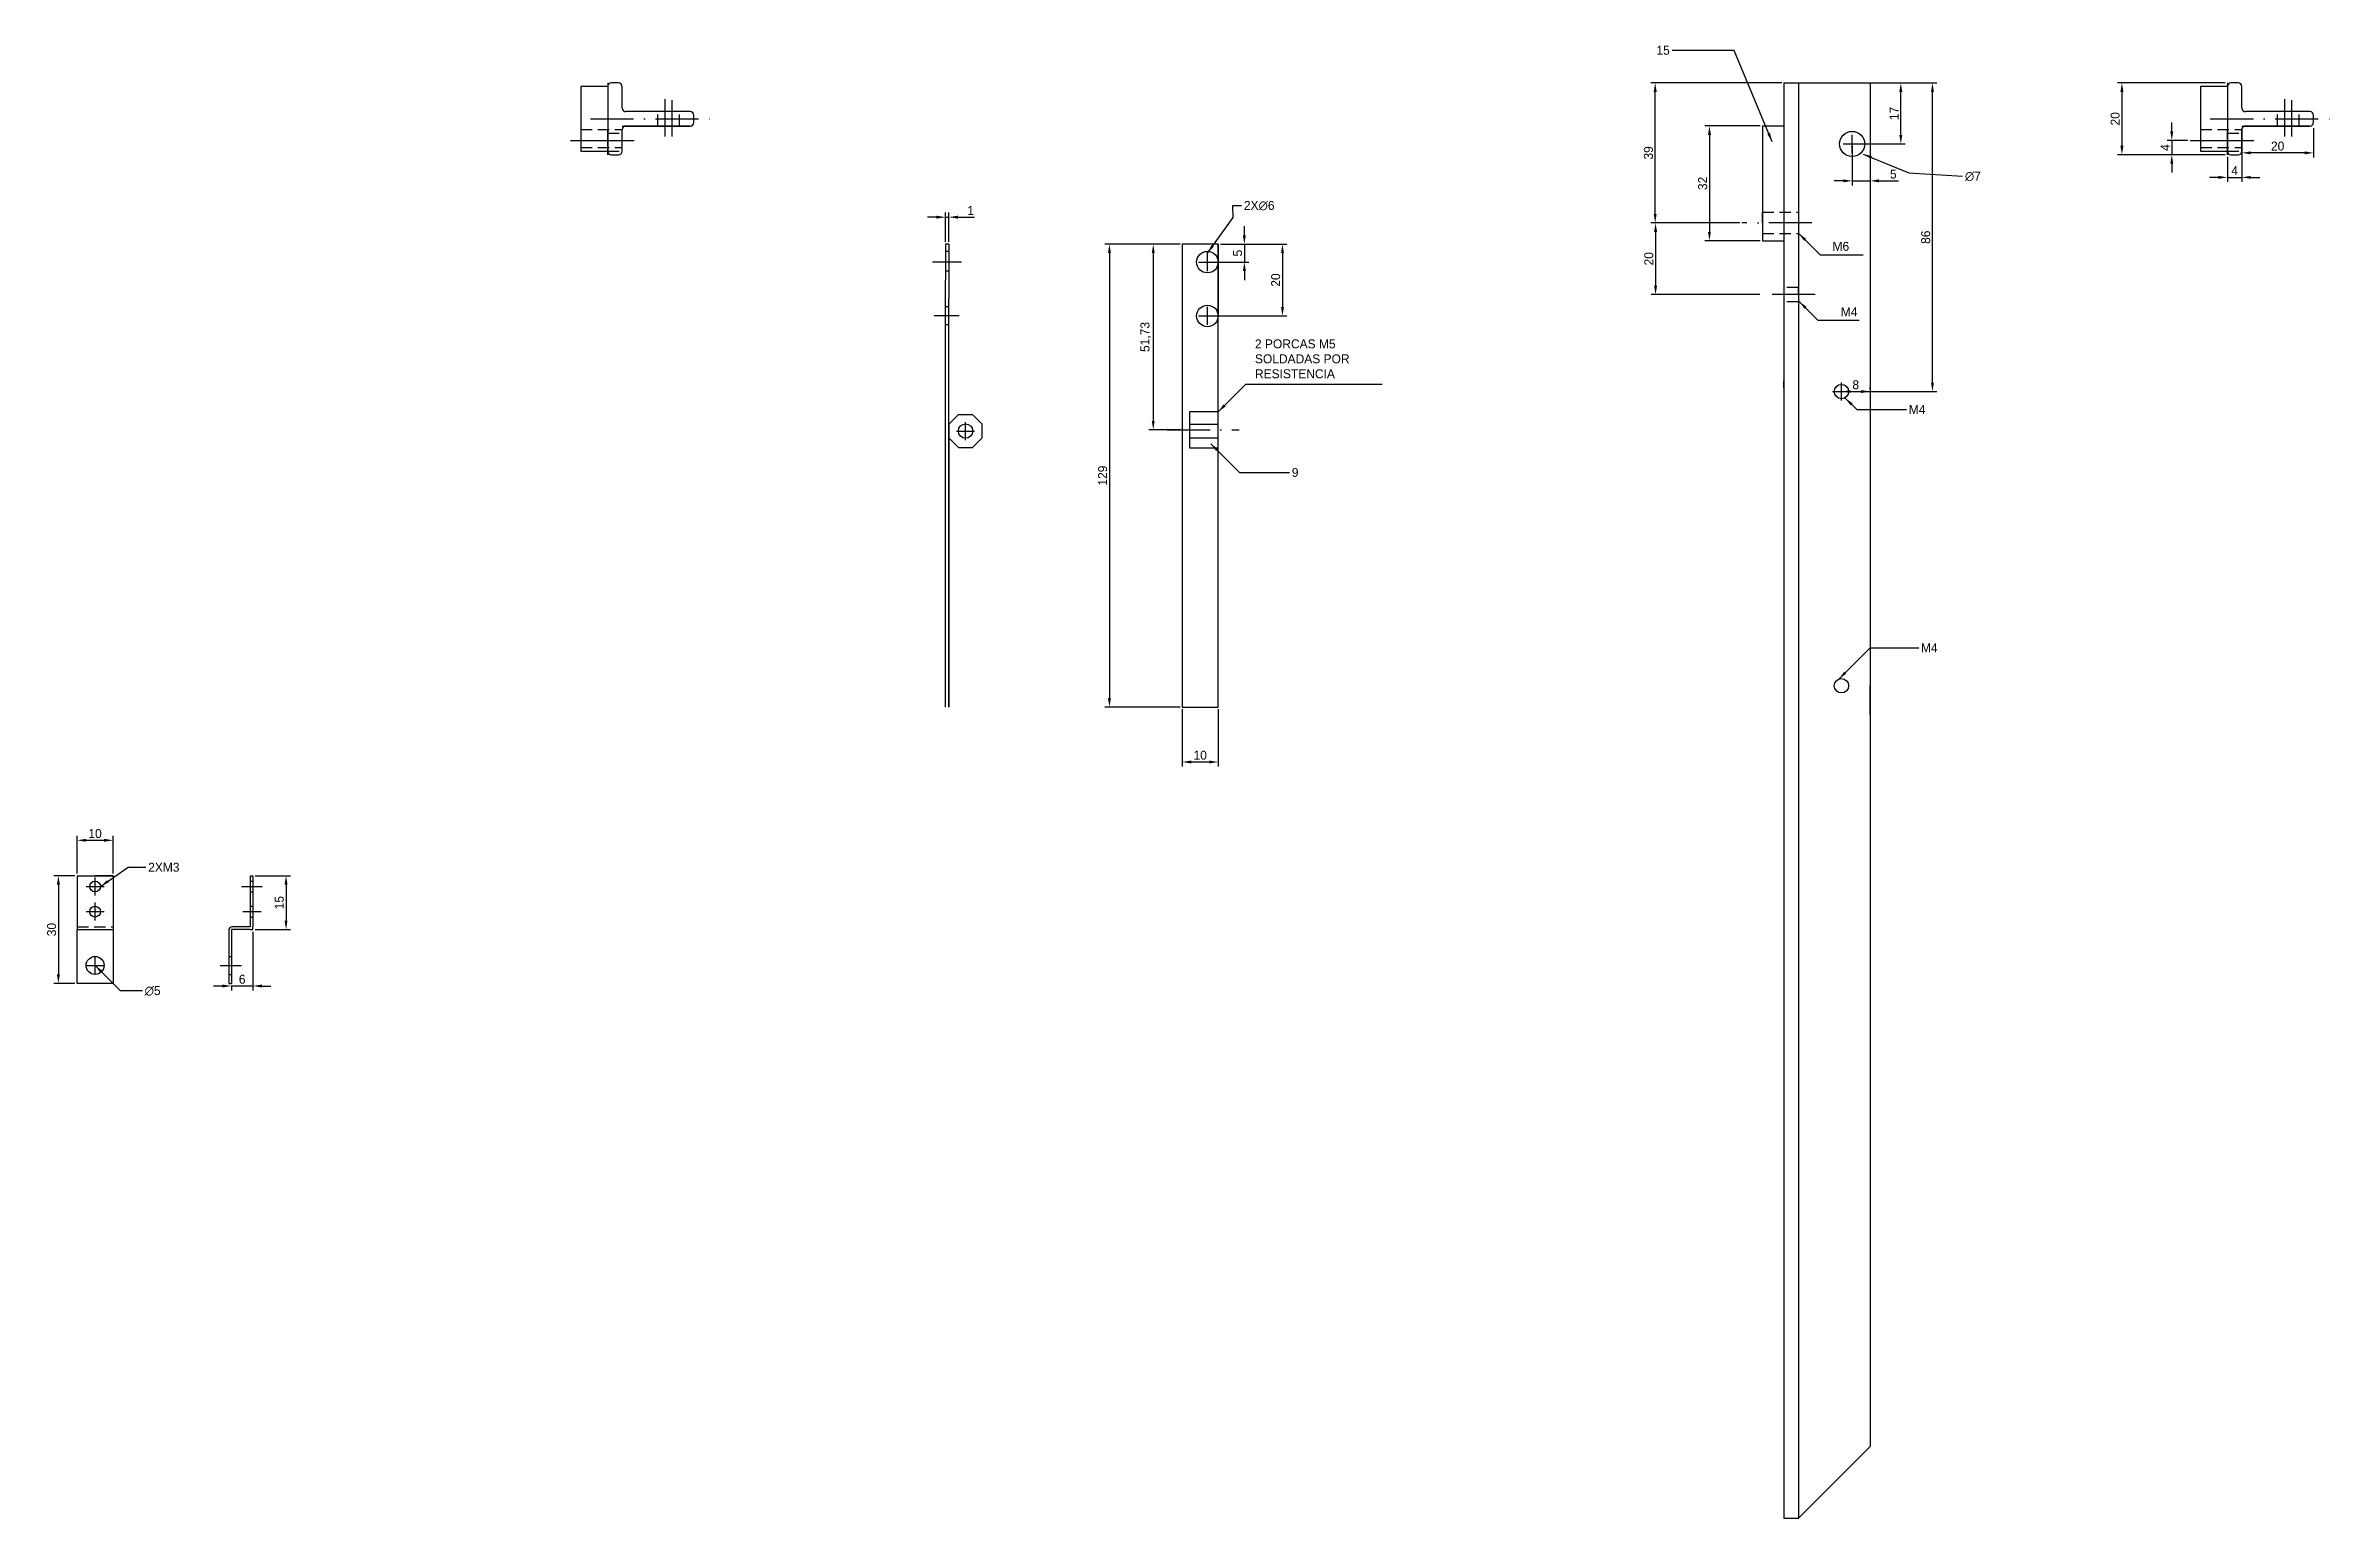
# Model space of a CAD drawing. Header units: millimetres. Extents: x -4052 to 362, y -239 to 259.
# Drawn here: x -1987 to -1349, y -207 to 203 of the extents above; entities that cross this region are included whole.
import ezdxf

# ---------------------------------------------------------------- set-up
doc = ezdxf.new("R2010")
doc.units = ezdxf.units.MM
doc.linetypes.add('ACAD_ISO10W100', pattern=[18, 12, -3, 0, -3])
doc.linetypes.add('HIDDEN2', pattern=[4.7625, 3.175, -1.5875])
for name, color, linetype in [('Contorno', 7, 'Continuous'), ('Cortes', 140, 'HIDDEN2'), ('Cotas', 1, 'Continuous'), ('Linhas_de_Centro', 5, 'ACAD_ISO10W100')]:
    doc.layers.add(name, color=color, linetype=linetype)
doc.dimstyles.new('ISO-25', dxfattribs={"dimtxt": 2.5, "dimasz": 2.5, "dimexe": 1.25, "dimexo": 0.625, "dimtad": 1, "dimtxsty": 'Standard', "dimcen": 2.5, "dimadec": 0, "dimazin": 0, "dimtfac": 1, "dimtmove": 0, "dimatfit": 3, "dimfxl": 0, "dimarcsym": 0})

msp = doc.modelspace()

# ---------------------------------------------------------------- texts
at = {"layer": 'Cotas', "char_height": 2.5}
for s, insert, width, attachment_point in [('15', (-1534.55, 200.354), 0.6514, 9), ('M6', (-1489.197, 148.238), 8.53647, 1), ('M4', (-1486.885, 129.996), 5.86874, 1), ('2 PORCAS M5 SOLDADAS POR RESISTENCIA', (-1650.15, 121.062), 35.4906, 1), ('M4', (-1467.942, 102.76), 0.6514, 1), ('9', (-1639.869, 85.234), 0.6514, 1), ('M4', (-1464.546, 36.356), 0.6514, 1), ('2XM3', (-1958.58, -24.792), 0.6514, 1), ('{\\Fgdt.shx;n5}', (-1959.566, -59.186), 0.6514, 1)]:
    msp.add_mtext(s, dxfattribs=dict(at, insert=insert, width=width, attachment_point=attachment_point))
at = {"layer": 'Cotas', "char_height": 2.5, "attachment_point": 1}
for s, insert in [('{\\Fgdt.shx;n7}', (-1452.302, 167.825)), ('2X{\\Fgdt.shx;n}6', (-1653.229, 159.642))]:
    msp.add_mtext(s, dxfattribs=dict(at, insert=insert))

# ---------------------------------------------------------------- blocks, each defined once
blk = doc.blocks.new('*D28')
at = {"layer": 'Cotas', "color": 0, "lineweight": -2}
for p, q in [((-1381.65, 166.21), (-1384.15, 166.21)), ((-1379.15, 171.9), (-1379.15, 164.96)), ((-1379.15, 166.21), (-1375.15, 166.21)), ((-1375.15, 171.9), (-1375.15, 164.96)), ((-1372.65, 166.21), (-1370.15, 166.21))]:
    blk.add_line(p, q, dxfattribs=at)
at = {"layer": 'Cotas', "color": 0}
for points in [[(-1381.65, 166.63), (-1381.65, 165.8), (-1379.15, 166.21)], [(-1372.65, 166.63), (-1372.65, 165.8), (-1375.15, 166.21)]]:
    blk.add_solid(points, dxfattribs=at)
at = {"layer": 'Defpoints', "color": 0}
for p in [(-1379.15, 172.53), (-1375.15, 172.53), (-1375.15, 166.21)]:
    blk.add_point(p, dxfattribs=at)
at = {"layer": 'Cotas', "color": 0, "insert": (-1377.15, 168.09), "char_height": 2.5, "attachment_point": 5}
blk.add_mtext('4', dxfattribs=at)
blk = doc.blocks.new('*D29')
at = {"layer": 'Cotas', "color": 0, "lineweight": -2}
for p, q in [((-1379.78, 192.53), (-1409.8, 192.53)), ((-1408.55, 190.03), (-1408.55, 175.03)), ((-1379.78, 172.53), (-1409.8, 172.53))]:
    blk.add_line(p, q, dxfattribs=at)
at = {"layer": 'Cotas', "color": 0}
for points in [[(-1408.97, 190.03), (-1408.13, 190.03), (-1408.55, 192.53)], [(-1408.97, 175.03), (-1408.13, 175.03), (-1408.55, 172.53)]]:
    blk.add_solid(points, dxfattribs=at)
at = {"layer": 'Defpoints', "color": 0}
for p in [(-1379.15, 192.53), (-1408.55, 172.53), (-1379.15, 172.53)]:
    blk.add_point(p, dxfattribs=at)
at = {"layer": 'Cotas', "color": 0, "insert": (-1410.43, 182.53), "char_height": 2.5, "attachment_point": 5, "rotation": 90}
blk.add_mtext('20', dxfattribs=at)
blk = doc.blocks.new('*D30')
at = {"layer": 'Cotas', "color": 0, "lineweight": -2}
for p, q in [((-1375.15, 179.9), (-1375.15, 171.79)), ((-1355.15, 179.9), (-1355.15, 171.79)), ((-1357.65, 173.04), (-1372.65, 173.04))]:
    blk.add_line(p, q, dxfattribs=at)
at = {"layer": 'Cotas', "color": 0}
for points in [[(-1372.65, 173.46), (-1372.65, 172.63), (-1375.15, 173.04)], [(-1357.65, 173.46), (-1357.65, 172.63), (-1355.15, 173.04)]]:
    blk.add_solid(points, dxfattribs=at)
at = {"layer": 'Defpoints', "color": 0}
for p in [(-1375.15, 180.53), (-1355.15, 180.53), (-1375.15, 173.04)]:
    blk.add_point(p, dxfattribs=at)
at = {"layer": 'Cotas', "color": 0, "insert": (-1365.15, 174.92), "char_height": 2.5, "attachment_point": 5}
blk.add_mtext('20', dxfattribs=at)
blk = doc.blocks.new('*D31')
at = {"layer": 'Cotas', "color": 0, "lineweight": -2}
for p, q in [((-1483.09, 192.53), (-1468.91, 192.53)), ((-1470.16, 178.03), (-1470.16, 190.03)), ((-1483.09, 175.53), (-1468.91, 175.53))]:
    blk.add_line(p, q, dxfattribs=at)
at = {"layer": 'Cotas', "color": 0}
for points in [[(-1470.58, 190.03), (-1469.75, 190.03), (-1470.16, 192.53)], [(-1470.58, 178.03), (-1469.75, 178.03), (-1470.16, 175.53)]]:
    blk.add_solid(points, dxfattribs=at)
at = {"layer": 'Defpoints', "color": 0}
for p in [(-1483.72, 192.53), (-1470.16, 192.53), (-1483.72, 175.53)]:
    blk.add_point(p, dxfattribs=at)
at = {"layer": 'Cotas', "color": 0, "insert": (-1472.04, 184.03), "char_height": 2.5, "attachment_point": 5, "rotation": 90}
blk.add_mtext('17', dxfattribs=at)
blk = doc.blocks.new('*D32')
at = {"layer": 'Cotas', "color": 0, "lineweight": -2}
for p, q in [((-1486.09, 192.53), (-1460.09, 192.53)), ((-1461.34, 109.03), (-1461.34, 190.03)), ((-1486.09, 106.53), (-1460.09, 106.53))]:
    blk.add_line(p, q, dxfattribs=at)
at = {"layer": 'Cotas', "color": 0}
for points in [[(-1461.76, 190.03), (-1460.93, 190.03), (-1461.34, 192.53)], [(-1461.76, 109.03), (-1460.93, 109.03), (-1461.34, 106.53)]]:
    blk.add_solid(points, dxfattribs=at)
at = {"layer": 'Defpoints', "color": 0}
for p in [(-1486.72, 192.53), (-1461.34, 192.53), (-1486.72, 106.53)]:
    blk.add_point(p, dxfattribs=at)
at = {"layer": 'Cotas', "color": 0, "insert": (-1463.22, 149.53), "char_height": 2.5, "attachment_point": 5, "rotation": 90}
blk.add_mtext('86', dxfattribs=at)
blk = doc.blocks.new('*D33')
at = {"layer": 'Cotas', "color": 0, "lineweight": -2}
for p, q in [((-1503.34, 192.53), (-1539.86, 192.53)), ((-1538.61, 156.03), (-1538.61, 190.03)), ((-1515.06, 153.53), (-1539.86, 153.53))]:
    blk.add_line(p, q, dxfattribs=at)
at = {"layer": 'Cotas', "color": 0}
for points in [[(-1539.03, 190.03), (-1538.19, 190.03), (-1538.61, 192.53)], [(-1539.03, 156.03), (-1538.19, 156.03), (-1538.61, 153.53)]]:
    blk.add_solid(points, dxfattribs=at)
at = {"layer": 'Defpoints', "color": 0}
for p in [(-1538.61, 192.53), (-1502.72, 192.53), (-1514.44, 153.53)]:
    blk.add_point(p, dxfattribs=at)
at = {"layer": 'Cotas', "color": 0, "insert": (-1540.49, 173.03), "char_height": 2.5, "attachment_point": 5, "rotation": 90}
blk.add_mtext('39', dxfattribs=at)
blk = doc.blocks.new('*D34')
at = {"layer": 'Cotas', "color": 0, "lineweight": -2}
for p, q in [((-1486.72, 107.15), (-1486.72, 107.78)), ((-1484.22, 106.53), (-1481.22, 106.53)), ((-1478.72, 107.15), (-1478.72, 107.78))]:
    blk.add_line(p, q, dxfattribs=at)
at = {"layer": 'Cotas', "color": 0}
for points in [[(-1484.22, 106.94), (-1484.22, 106.11), (-1486.72, 106.53)], [(-1481.22, 106.94), (-1481.22, 106.11), (-1478.72, 106.53)]]:
    blk.add_solid(points, dxfattribs=at)
at = {"layer": 'Defpoints', "color": 0}
for p in [(-1486.72, 106.53), (-1478.72, 106.53), (-1478.72, 106.53)]:
    blk.add_point(p, dxfattribs=at)
at = {"layer": 'Cotas', "color": 0, "insert": (-1482.72, 108.4), "char_height": 2.5, "attachment_point": 5}
blk.add_mtext('8', dxfattribs=at)
blk = doc.blocks.new('*D35')
at = {"layer": 'Cotas', "color": 0, "lineweight": -2}
for p, q in [((-1483.72, 174.9), (-1483.72, 163.99)), ((-1478.72, 174.9), (-1478.72, 163.99)), ((-1486.22, 165.24), (-1488.72, 165.24)), ((-1483.72, 165.24), (-1478.72, 165.24)), ((-1476.22, 165.24), (-1470.8, 165.24))]:
    blk.add_line(p, q, dxfattribs=at)
at = {"layer": 'Cotas', "color": 0}
for points in [[(-1486.22, 165.65), (-1486.22, 164.82), (-1483.72, 165.24)], [(-1476.22, 165.65), (-1476.22, 164.82), (-1478.72, 165.24)]]:
    blk.add_solid(points, dxfattribs=at)
at = {"layer": 'Defpoints', "color": 0}
for p in [(-1483.72, 175.53), (-1478.72, 175.53), (-1478.72, 165.24)]:
    blk.add_point(p, dxfattribs=at)
at = {"layer": 'Cotas', "color": 0, "insert": (-1472.26, 167.11), "char_height": 2.5, "attachment_point": 5}
blk.add_mtext('5', dxfattribs=at)
blk = doc.blocks.new('*D36')
at = {"layer": 'Cotas', "color": 0, "lineweight": -2}
for p, q in [((-1509.34, 180.53), (-1524.74, 180.53)), ((-1523.49, 178.03), (-1523.49, 151.03)), ((-1509.34, 148.53), (-1524.74, 148.53))]:
    blk.add_line(p, q, dxfattribs=at)
at = {"layer": 'Cotas', "color": 0}
for points in [[(-1523.91, 178.03), (-1523.08, 178.03), (-1523.49, 180.53)], [(-1523.91, 151.03), (-1523.08, 151.03), (-1523.49, 148.53)]]:
    blk.add_solid(points, dxfattribs=at)
at = {"layer": 'Defpoints', "color": 0}
for p in [(-1508.72, 180.53), (-1523.49, 148.53), (-1508.72, 148.53)]:
    blk.add_point(p, dxfattribs=at)
at = {"layer": 'Cotas', "color": 0, "insert": (-1525.37, 164.53), "char_height": 2.5, "attachment_point": 5, "rotation": 90}
blk.add_mtext('32', dxfattribs=at)
blk = doc.blocks.new('*D37')
at = {"layer": 'Cotas', "color": 0, "lineweight": -2}
for p, q in [((-1394.65, 179.03), (-1394.65, 181.53)), ((-1390.14, 176.53), (-1395.9, 176.53)), ((-1390.14, 172.53), (-1395.9, 172.53)), ((-1394.65, 176.53), (-1394.65, 172.53)), ((-1394.65, 170.03), (-1394.65, 167.53))]:
    blk.add_line(p, q, dxfattribs=at)
at = {"layer": 'Cotas', "color": 0}
for points in [[(-1395.06, 179.03), (-1394.23, 179.03), (-1394.65, 176.53)], [(-1395.06, 170.03), (-1394.23, 170.03), (-1394.65, 172.53)]]:
    blk.add_solid(points, dxfattribs=at)
at = {"layer": 'Defpoints', "color": 0}
for p in [(-1394.65, 172.53), (-1389.51, 176.53), (-1389.51, 172.53)]:
    blk.add_point(p, dxfattribs=at)
at = {"layer": 'Cotas', "color": 0, "insert": (-1396.52, 174.53), "char_height": 2.5, "attachment_point": 5, "rotation": 90}
blk.add_mtext('4', dxfattribs=at)
blk = doc.blocks.new('*D39')
at = {"layer": 'Cotas', "color": 0, "lineweight": -2}
for p, q in [((-1659.77, 147.6), (-1651.85, 147.6)), ((-1653.1, 150.1), (-1653.1, 152.6)), ((-1653.1, 147.6), (-1653.1, 142.6)), ((-1662.77, 142.6), (-1651.85, 142.6)), ((-1653.1, 140.1), (-1653.1, 137.6))]:
    blk.add_line(p, q, dxfattribs=at)
at = {"layer": 'Cotas', "color": 0}
for points in [[(-1653.52, 150.1), (-1652.69, 150.1), (-1653.1, 147.6)], [(-1653.52, 140.1), (-1652.69, 140.1), (-1653.1, 142.6)]]:
    blk.add_solid(points, dxfattribs=at)
at = {"layer": 'Defpoints', "color": 0}
for p in [(-1660.4, 147.6), (-1663.4, 142.6), (-1653.1, 142.6)]:
    blk.add_point(p, dxfattribs=at)
at = {"layer": 'Cotas', "color": 0, "insert": (-1654.98, 145.1), "char_height": 2.5, "attachment_point": 5, "rotation": 90}
blk.add_mtext('5', dxfattribs=at)
blk = doc.blocks.new('*D40')
at = {"layer": 'Cotas', "color": 0, "lineweight": -2}
for p, q in [((-1659.77, 147.6), (-1641.23, 147.6)), ((-1642.48, 145.1), (-1642.48, 130.1)), ((-1662.77, 127.6), (-1641.23, 127.6))]:
    blk.add_line(p, q, dxfattribs=at)
at = {"layer": 'Cotas', "color": 0}
for points in [[(-1642.9, 145.1), (-1642.06, 145.1), (-1642.48, 147.6)], [(-1642.9, 130.1), (-1642.06, 130.1), (-1642.48, 127.6)]]:
    blk.add_solid(points, dxfattribs=at)
at = {"layer": 'Defpoints', "color": 0}
for p in [(-1660.4, 147.6), (-1663.4, 127.6), (-1642.48, 127.6)]:
    blk.add_point(p, dxfattribs=at)
at = {"layer": 'Cotas', "color": 0, "insert": (-1644.36, 137.6), "char_height": 2.5, "attachment_point": 5, "rotation": 90}
blk.add_mtext('20', dxfattribs=at)
blk = doc.blocks.new('*D41')
at = {"layer": 'Cotas', "color": 0, "lineweight": -2}
for p, q in [((-1671.02, 147.6), (-1679.73, 147.6)), ((-1678.48, 145.1), (-1678.48, 98.36)), ((-1671.02, 95.86), (-1679.73, 95.86))]:
    blk.add_line(p, q, dxfattribs=at)
at = {"layer": 'Cotas', "color": 0}
for points in [[(-1678.9, 145.1), (-1678.07, 145.1), (-1678.48, 147.6)], [(-1678.9, 98.36), (-1678.07, 98.36), (-1678.48, 95.86)]]:
    blk.add_solid(points, dxfattribs=at)
at = {"layer": 'Defpoints', "color": 0}
for p in [(-1670.4, 147.6), (-1678.48, 95.86), (-1670.4, 95.86)]:
    blk.add_point(p, dxfattribs=at)
at = {"layer": 'Cotas', "color": 0, "insert": (-1680.57, 121.73), "char_height": 2.5, "attachment_point": 5, "rotation": 90}
blk.add_mtext('51,73', dxfattribs=at)
blk = doc.blocks.new('*D42')
at = {"layer": 'Cotas', "color": 0, "lineweight": -2}
for p, q in [((-1671.65, 147.6), (-1691.95, 147.6)), ((-1690.7, 145.1), (-1690.7, 21.1)), ((-1671.02, 18.6), (-1691.95, 18.6))]:
    blk.add_line(p, q, dxfattribs=at)
at = {"layer": 'Cotas', "color": 0}
for points in [[(-1691.12, 145.1), (-1690.29, 145.1), (-1690.7, 147.6)], [(-1691.12, 21.1), (-1690.29, 21.1), (-1690.7, 18.6)]]:
    blk.add_solid(points, dxfattribs=at)
at = {"layer": 'Defpoints', "color": 0}
for p in [(-1671.02, 147.6), (-1690.7, 18.6), (-1670.4, 18.6)]:
    blk.add_point(p, dxfattribs=at)
at = {"layer": 'Cotas', "color": 0, "insert": (-1692.58, 83.1), "char_height": 2.5, "attachment_point": 5, "rotation": 90}
blk.add_mtext('129', dxfattribs=at)
blk = doc.blocks.new('*D43')
at = {"layer": 'Cotas', "color": 0, "lineweight": -2}
for p, q in [((-1670.4, 17.97), (-1670.4, 2.04)), ((-1660.4, 17.97), (-1660.4, 2.04)), ((-1667.9, 3.29), (-1662.9, 3.29))]:
    blk.add_line(p, q, dxfattribs=at)
at = {"layer": 'Cotas', "color": 0}
for points in [[(-1667.9, 3.7), (-1667.9, 2.87), (-1670.4, 3.29)], [(-1662.9, 3.7), (-1662.9, 2.87), (-1660.4, 3.29)]]:
    blk.add_solid(points, dxfattribs=at)
at = {"layer": 'Defpoints', "color": 0}
for p in [(-1670.4, 18.6), (-1660.4, 18.6), (-1660.4, 3.29)]:
    blk.add_point(p, dxfattribs=at)
at = {"layer": 'Cotas', "color": 0, "insert": (-1665.4, 5.16), "char_height": 2.5, "attachment_point": 5}
blk.add_mtext('10', dxfattribs=at)
blk = doc.blocks.new('*D44')
at = {"layer": 'Cotas', "color": 0, "lineweight": -2}
for p, q in [((-1738.92, 155.13), (-1741.42, 155.13)), ((-1736.42, 148.22), (-1736.42, 156.38)), ((-1736.42, 155.13), (-1735.42, 155.13)), ((-1735.42, 148.22), (-1735.42, 156.38)), ((-1732.92, 155.13), (-1728.34, 155.13))]:
    blk.add_line(p, q, dxfattribs=at)
at = {"layer": 'Cotas', "color": 0}
for points in [[(-1738.92, 155.54), (-1738.92, 154.71), (-1736.42, 155.13)], [(-1732.92, 155.54), (-1732.92, 154.71), (-1735.42, 155.13)]]:
    blk.add_solid(points, dxfattribs=at)
at = {"layer": 'Defpoints', "color": 0}
for p in [(-1735.42, 155.13), (-1736.42, 147.6), (-1735.42, 147.6)]:
    blk.add_point(p, dxfattribs=at)
at = {"layer": 'Cotas', "color": 0, "insert": (-1729.38, 157), "char_height": 2.5, "attachment_point": 5}
blk.add_mtext('1', dxfattribs=at)
blk = doc.blocks.new('*D45')
at = {"layer": 'Cotas', "color": 0, "lineweight": -2}
for p, q in [((-1515.69, 153.53), (-1539.76, 153.53)), ((-1538.51, 151.03), (-1538.51, 136.03)), ((-1509.41, 133.53), (-1539.76, 133.53))]:
    blk.add_line(p, q, dxfattribs=at)
at = {"layer": 'Cotas', "color": 0}
for points in [[(-1538.92, 151.03), (-1538.09, 151.03), (-1538.51, 153.53)], [(-1538.92, 136.03), (-1538.09, 136.03), (-1538.51, 133.53)]]:
    blk.add_solid(points, dxfattribs=at)
at = {"layer": 'Defpoints', "color": 0}
for p in [(-1515.06, 153.53), (-1538.51, 133.53), (-1508.79, 133.53)]:
    blk.add_point(p, dxfattribs=at)
at = {"layer": 'Cotas', "color": 0, "insert": (-1540.38, 143.53), "char_height": 2.5, "attachment_point": 5, "rotation": 90}
blk.add_mtext('20', dxfattribs=at)
blk = doc.blocks.new('*D46')
at = {"layer": 'Cotas', "color": 0, "lineweight": -2}
for p, q in [((-1978.37, -27.79), (-1978.37, -17.29)), ((-1975.87, -18.54), (-1970.87, -18.54)), ((-1968.37, -27.79), (-1968.37, -17.29))]:
    blk.add_line(p, q, dxfattribs=at)
at = {"layer": 'Cotas', "color": 0}
for points in [[(-1975.87, -18.12), (-1975.87, -18.96), (-1978.37, -18.54)], [(-1970.87, -18.12), (-1970.87, -18.96), (-1968.37, -18.54)]]:
    blk.add_solid(points, dxfattribs=at)
at = {"layer": 'Defpoints', "color": 0}
for p in [(-1968.37, -18.54), (-1978.37, -28.42), (-1968.37, -28.42)]:
    blk.add_point(p, dxfattribs=at)
at = {"layer": 'Cotas', "color": 0, "insert": (-1973.37, -16.67), "char_height": 2.5, "attachment_point": 5}
blk.add_mtext('10', dxfattribs=at)
blk = doc.blocks.new('*D47')
at = {"layer": 'Cotas', "color": 0, "lineweight": -2}
for p, q in [((-1929.38, -44.04), (-1929.38, -60.4)), ((-1937.88, -59.15), (-1940.38, -59.15)), ((-1935.38, -59.04), (-1935.38, -60.4)), ((-1929.38, -59.15), (-1935.38, -59.15)), ((-1926.88, -59.15), (-1924.38, -59.15))]:
    blk.add_line(p, q, dxfattribs=at)
at = {"layer": 'Cotas', "color": 0}
for points in [[(-1937.88, -58.73), (-1937.88, -59.56), (-1935.38, -59.15)], [(-1926.88, -58.73), (-1926.88, -59.56), (-1929.38, -59.15)]]:
    blk.add_solid(points, dxfattribs=at)
at = {"layer": 'Defpoints', "color": 0}
for p in [(-1929.38, -43.42), (-1935.38, -58.42), (-1935.38, -59.15)]:
    blk.add_point(p, dxfattribs=at)
at = {"layer": 'Cotas', "color": 0, "insert": (-1932.38, -57.27), "char_height": 2.5, "attachment_point": 5}
blk.add_mtext('6', dxfattribs=at)
blk = doc.blocks.new('*D48')
at = {"layer": 'Cotas', "color": 0, "lineweight": -2}
for p, q in [((-1928.76, -28.42), (-1918.9, -28.42)), ((-1920.15, -30.92), (-1920.15, -40.92)), ((-1928.76, -43.42), (-1918.9, -43.42))]:
    blk.add_line(p, q, dxfattribs=at)
at = {"layer": 'Cotas', "color": 0}
for points in [[(-1920.57, -30.92), (-1919.74, -30.92), (-1920.15, -28.42)], [(-1920.57, -40.92), (-1919.74, -40.92), (-1920.15, -43.42)]]:
    blk.add_solid(points, dxfattribs=at)
at = {"layer": 'Defpoints', "color": 0}
for p in [(-1929.38, -28.42), (-1929.38, -43.42), (-1920.15, -43.42)]:
    blk.add_point(p, dxfattribs=at)
at = {"layer": 'Cotas', "color": 0, "insert": (-1922.03, -35.92), "char_height": 2.5, "attachment_point": 5, "rotation": 90}
blk.add_mtext('15', dxfattribs=at)
blk = doc.blocks.new('*D49')
at = {"layer": 'Cotas', "color": 0, "lineweight": -2}
for p, q in [((-1978.99, -28.42), (-1984.85, -28.42)), ((-1983.6, -30.92), (-1983.6, -55.92)), ((-1978.99, -58.42), (-1984.85, -58.42))]:
    blk.add_line(p, q, dxfattribs=at)
at = {"layer": 'Cotas', "color": 0}
for points in [[(-1984.01, -30.92), (-1983.18, -30.92), (-1983.6, -28.42)], [(-1984.01, -55.92), (-1983.18, -55.92), (-1983.6, -58.42)]]:
    blk.add_solid(points, dxfattribs=at)
at = {"layer": 'Defpoints', "color": 0}
for p in [(-1978.37, -28.42), (-1983.6, -58.42), (-1978.37, -58.42)]:
    blk.add_point(p, dxfattribs=at)
at = {"layer": 'Cotas', "color": 0, "insert": (-1985.47, -43.42), "char_height": 2.5, "attachment_point": 5, "rotation": 90}
blk.add_mtext('30', dxfattribs=at)

# ---------------------------------------------------------------- dimensions: what is measured, and where the dimension line sits
at = {"layer": 'Cotas'}
for base, p1, p2, picture, middle in [((-1538.61, 192.526), (-1514.436, 153.526), (-1502.716, 192.526), '*D33', (-1538.61, 173.026)), ((-1461.345, 192.526), (-1486.716, 106.526), (-1486.716, 192.526), '*D32', (-1461.345, 149.526)), ((-1470.163, 192.526), (-1483.716, 175.526), (-1483.716, 192.526), '*D31', (-1470.163, 184.026)), ((-1408.551, 172.526), (-1379.151, 192.526), (-1379.151, 172.526), '*D29', (-1408.551, 182.526))]:
    dim = msp.add_linear_dim(base=base, p1=p1, p2=p2, angle=90, dimstyle='ISO-25', dxfattribs=at)
    dim.commit()
    dim.dimension.update_dxf_attribs({"geometry": picture, "text_midpoint": middle, "dimtype": 160})
for base, p1, p2, picture, middle in [((-1523.493, 148.526), (-1508.716, 180.526), (-1508.716, 148.526), '*D36', (-1525.368, 164.526)), ((-1394.647, 172.526), (-1389.511, 176.526), (-1389.511, 172.526), '*D37', (-1396.522, 174.526)), ((-1538.507, 133.526), (-1515.061, 153.526), (-1508.789, 133.526), '*D45', (-1540.382, 143.526)), ((-1690.703, 18.596), (-1671.021, 147.596), (-1670.396, 18.596), '*D42', (-1692.578, 83.096)), ((-1678.484, 95.863), (-1670.396, 147.596), (-1670.396, 95.863), '*D41', (-1680.568, 121.729)), ((-1653.105, 142.596), (-1660.396, 147.596), (-1663.396, 142.596), '*D39', (-1654.98, 145.096)), ((-1642.48, 127.596), (-1660.396, 147.596), (-1663.396, 127.596), '*D40', (-1644.355, 137.596)), ((-1983.597, -58.418), (-1978.37, -28.418), (-1978.37, -58.418), '*D49', (-1985.472, -43.418)), ((-1920.154, -43.418), (-1929.382, -28.418), (-1929.382, -43.418), '*D48', (-1922.029, -35.918))]:
    dim = msp.add_linear_dim(base=base, p1=p1, p2=p2, angle=90, dimstyle='ISO-25', dxfattribs=at)
    dim.commit()
    dim.dimension.update_dxf_attribs({"geometry": picture, "text_midpoint": middle})
for base, p1, p2, picture, middle in [((-1375.151, 173.044), (-1355.151, 180.526), (-1375.151, 180.526), '*D30', (-1365.151, 174.919)), ((-1375.151, 166.213), (-1379.151, 172.526), (-1375.151, 172.526), '*D28', (-1377.151, 168.088)), ((-1735.42, 155.126), (-1736.42, 147.596), (-1735.42, 147.596), '*D44', (-1729.379, 157.001)), ((-1478.716, 106.526), (-1486.716, 106.526), (-1478.716, 106.526), '*D34', (-1482.716, 108.401)), ((-1660.396, 3.286), (-1670.396, 18.596), (-1660.396, 18.596), '*D43', (-1665.396, 5.161)), ((-1968.37, -18.541), (-1978.37, -28.418), (-1968.37, -28.418), '*D46', (-1973.37, -16.666)), ((-1935.382, -59.147), (-1929.382, -43.418), (-1935.382, -58.418), '*D47', (-1932.382, -57.272))]:
    dim = msp.add_linear_dim(base=base, p1=p1, p2=p2, dimstyle='ISO-25', dxfattribs=at)
    dim.commit()
    dim.dimension.update_dxf_attribs({"geometry": picture, "text_midpoint": middle})
dim = msp.add_linear_dim(base=(-1478.716, 165.237), p1=(-1483.716, 175.526), p2=(-1478.716, 175.526), dimstyle='ISO-25', dxfattribs=at)
dim.commit()
dim.dimension.update_dxf_attribs({"geometry": '*D35', "text_midpoint": (-1472.257, 165.237), "dimtype": 160})

# ---------------------------------------------------------------- linework, layer by layer
at = {"layer": 'Contorno'}
for p, q in [((-1838.013, 191.526), (-1838.013, 173.526)), ((-1830.513, 191.526), (-1838.013, 191.526)), ((-1830.513, 192.526), (-1830.513, 191.526)), ((-1830.513, 191.526), (-1830.513, 173.526)), ((-1827.513, 192.526), (-1829.513, 192.526)), ((-1826.513, 185.526), (-1826.513, 191.526)), ((-1502.716, 192.526), (-1502.716, -207.474)), ((-1502.716, 192.526), (-1498.716, 192.526)), ((-1502.716, 192.526), (-1502.716, 180.526)), ((-1498.716, 192.526), (-1498.716, -207.474)), ((-1498.716, 192.526), (-1478.716, 192.526)), ((-1498.716, 192.526), (-1498.716, 153.526)), ((-1498.716, 192.526), (-1498.716, 107.526)), ((-1478.716, 192.526), (-1478.716, -187.474)), ((-1478.716, 192.526), (-1478.716, 175.526)), ((-1478.716, 192.526), (-1478.716, 106.526)), ((-1478.716, 192.526), (-1478.716, 106.526)), ((-1478.716, 192.526), (-1478.716, 16.526)), ((-1379.151, 191.526), (-1386.651, 191.526)), ((-1386.651, 191.526), (-1386.651, 173.526)), ((-1379.151, 192.526), (-1379.151, 191.526)), ((-1379.151, 191.526), (-1379.151, 173.526)), ((-1376.151, 192.526), (-1378.151, 192.526)), ((-1375.151, 185.526), (-1375.151, 191.526)), ((-1814.513, 177.579), (-1814.513, 187.967)), ((-1812.513, 177.579), (-1812.513, 187.724)), ((-1363.151, 177.579), (-1363.151, 187.967)), ((-1361.151, 177.579), (-1361.151, 187.724)), ((-1830.513, 176.526), (-1830.513, 179.526)), ((-1826.513, 180.526), (-1807.513, 180.526)), ((-1826.513, 173.526), (-1826.513, 179.526)), ((-1807.513, 184.526), (-1825.513, 184.526)), ((-1807.513, 180.526), (-1825.513, 180.526)), ((-1807.513, 180.526), (-1814.513, 180.526)), ((-1807.513, 180.526), (-1814.513, 180.526)), ((-1814.513, 180.526), (-1812.513, 180.526)), ((-1807.513, 180.526), (-1812.513, 180.526)), ((-1812.513, 180.526), (-1810.513, 180.526)), ((-1806.513, 181.526), (-1806.513, 183.526)), ((-1502.716, 180.526), (-1508.716, 180.526)), ((-1508.716, 180.526), (-1508.716, 148.526)), ((-1379.151, 176.526), (-1379.151, 179.526)), ((-1375.151, 180.526), (-1356.151, 180.526)), ((-1375.151, 173.526), (-1375.151, 179.526)), ((-1356.151, 184.526), (-1374.151, 184.526)), ((-1356.151, 180.526), (-1374.151, 180.526)), ((-1356.151, 180.526), (-1363.151, 180.526)), ((-1356.151, 180.526), (-1363.151, 180.526)), ((-1363.151, 180.526), (-1361.151, 180.526)), ((-1356.151, 180.526), (-1361.151, 180.526)), ((-1361.151, 180.526), (-1359.151, 180.526)), ((-1355.151, 181.526), (-1355.151, 183.526)), ((-1840.873, 176.526), (-1823.168, 176.526)), ((-1838.013, 173.526), (-1830.513, 173.526)), ((-1830.513, 176.526), (-1830.513, 178.526)), ((-1830.513, 172.526), (-1830.513, 176.526)), ((-1829.513, 172.526), (-1827.513, 172.526)), ((-1389.511, 176.526), (-1371.807, 176.526)), ((-1386.651, 173.526), (-1379.151, 173.526)), ((-1379.151, 176.526), (-1379.151, 178.526)), ((-1379.151, 172.526), (-1379.151, 176.526)), ((-1378.151, 172.526), (-1376.151, 172.526)), ((-1508.716, 153.526), (-1508.716, 156.526)), ((-1498.716, 153.526), (-1498.716, 133.526)), ((-1735.42, 147.596), (-1736.42, 147.596)), ((-1736.42, 147.596), (-1736.42, 137.596)), ((-1735.42, 147.596), (-1735.42, 132.46)), ((-1670.396, 147.596), (-1670.396, 18.596)), ((-1660.396, 147.596), (-1670.396, 147.596)), ((-1660.396, 18.596), (-1660.396, 147.596)), ((-1660.396, 147.596), (-1660.396, 142.596)), ((-1508.716, 148.526), (-1502.716, 148.526)), ((-1735.42, 145.576), (-1736.42, 145.576)), ((-1660.396, 142.596), (-1660.396, 127.596)), ((-1735.42, 140.096), (-1736.42, 140.096)), ((-1736.42, 18.596), (-1736.42, 137.596)), ((-1498.716, 133.526), (-1498.716, 135.526)), ((-1735.42, 130.096), (-1736.42, 130.096)), ((-1735.42, 18.596), (-1735.42, 132.46)), ((-1735.42, 130.096), (-1735.42, 130.096)), ((-1735.42, 125.096), (-1736.42, 125.096)), ((-1502.716, 107.526), (-1502.716, 109.526)), ((-1732.714, 100.128), (-1735.42, 97.422)), ((-1735.42, 97.422), (-1735.42, 93.596)), ((-1732.714, 100.128), (-1728.887, 100.128)), ((-1726.182, 97.422), (-1728.887, 100.128)), ((-1726.182, 93.596), (-1726.182, 97.422)), ((-1660.396, 100.863), (-1668.396, 100.863)), ((-1668.396, 100.863), (-1668.396, 90.863)), ((-1668.396, 97.422), (-1660.396, 97.422)), ((-1660.396, 95.863), (-1660.396, 100.863)), ((-1660.396, 95.863), (-1660.396, 100.863)), ((-1660.396, 97.422), (-1660.396, 97.422)), ((-1735.42, 93.596), (-1735.42, 18.596)), ((-1735.42, 93.596), (-1732.714, 90.89)), ((-1732.714, 90.89), (-1728.887, 90.89)), ((-1728.887, 90.89), (-1726.182, 93.596)), ((-1668.396, 93.596), (-1660.396, 93.596)), ((-1668.396, 90.863), (-1660.396, 90.863)), ((-1478.716, 16.526), (-1478.716, 24.526)), ((-1670.396, 18.596), (-1660.396, 18.596)), ((-1978.37, -28.418), (-1978.37, -43.418)), ((-1978.37, -28.418), (-1968.37, -28.418)), ((-1968.37, -28.418), (-1973.37, -28.418)), ((-1968.37, -28.418), (-1968.37, -43.418)), ((-1930.132, -28.418), (-1930.132, -42.668)), ((-1930.132, -28.418), (-1929.382, -28.418)), ((-1930.132, -29.918), (-1929.382, -29.918)), ((-1929.382, -28.418), (-1929.382, -42.668)), ((-1930.132, -32.918), (-1929.382, -32.918)), ((-1930.132, -36.918), (-1929.382, -36.918)), ((-1978.37, -43.418), (-1968.37, -43.418)), ((-1978.37, -58.418), (-1978.37, -43.418)), ((-1968.37, -43.418), (-1968.37, -58.418)), ((-1936.132, -43.668), (-1936.132, -58.418)), ((-1930.132, -43.418), (-1935.382, -43.418)), ((-1935.382, -43.418), (-1935.382, -58.418)), ((-1930.132, -42.668), (-1935.132, -42.668)), ((-1935.132, -42.668), (-1935.132, -42.668)), ((-1930.132, -39.918), (-1929.382, -39.918)), ((-1930.132, -43.418), (-1929.382, -43.418)), ((-1929.382, -43.418), (-1929.382, -42.668)), ((-1936.132, -50.918), (-1935.382, -50.918)), ((-1936.132, -55.918), (-1935.382, -55.918)), ((-1968.37, -58.418), (-1978.37, -58.418)), ((-1936.132, -58.418), (-1935.382, -58.418)), ((-1478.716, -187.474), (-1498.716, -207.474)), ((-1502.716, -207.474), (-1498.716, -207.474))]:
    msp.add_line(p, q, dxfattribs=at)
for centre, radius in [((-1483.716, 175.526), 3.5), ((-1663.396, 142.596), 3), ((-1663.396, 127.596), 3), ((-1486.716, 106.526), 2), ((-1730.801, 95.509), 2), ((-1486.716, 24.526), 2), ((-1973.37, -31.418), 1.5), ((-1973.37, -38.418), 1.5), ((-1973.37, -53.418), 2.5)]:
    msp.add_circle(centre, radius, dxfattribs=at)
for centre, start, end in [((-1829.513, 191.526), 90, 180), ((-1827.513, 191.526), 0, 90), ((-1378.151, 191.526), 90, 180), ((-1376.151, 191.526), 0, 90), ((-1825.513, 185.526), 180, 270), ((-1374.151, 185.526), 180, 270), ((-1825.513, 179.526), 90, 180), ((-1807.513, 183.526), 0, 90), ((-1807.513, 181.526), 270, 0), ((-1374.151, 179.526), 90, 180), ((-1356.151, 183.526), 0, 90), ((-1356.151, 181.526), 270, 0), ((-1829.513, 173.526), 180, 270), ((-1827.513, 173.526), 270, 360), ((-1378.151, 173.526), 180, 270), ((-1376.151, 173.526), 270, 360), ((-1935.132, -43.668), 90, 180)]:
    msp.add_arc(centre, 1, start, end, dxfattribs=at)
at = {"layer": 'Cortes'}
for p, q in [((-1838.013, 179.526), (-1826.513, 179.526)), ((-1816.513, 180.526), (-1816.513, 184.526)), ((-1814.513, 180.526), (-1814.513, 184.526)), ((-1810.513, 180.526), (-1810.513, 184.526)), ((-1386.651, 179.526), (-1375.151, 179.526)), ((-1365.151, 180.526), (-1365.151, 184.526)), ((-1363.151, 180.526), (-1363.151, 184.526)), ((-1359.151, 180.526), (-1359.151, 184.526)), ((-1838.013, 174.526), (-1826.513, 174.526)), ((-1830.513, 178.526), (-1826.513, 178.526)), ((-1830.513, 173.526), (-1826.513, 173.526)), ((-1386.651, 174.526), (-1375.151, 174.526)), ((-1379.151, 178.526), (-1375.151, 178.526)), ((-1379.151, 173.526), (-1375.151, 173.526)), ((-1508.716, 156.526), (-1498.716, 156.526)), ((-1508.716, 150.526), (-1498.716, 150.526)), ((-1498.716, 135.526), (-1502.716, 135.526)), ((-1498.716, 131.526), (-1502.716, 131.526)), ((-1978.37, -42.668), (-1968.37, -42.668))]:
    msp.add_line(p, q, dxfattribs=at)
at = {"layer": 'Linhas_de_Centro'}
for p, q in [((-1835.282, 182.526), (-1800.743, 182.526)), ((-1383.92, 182.526), (-1349.382, 182.526)), ((-1486.216, 175.526), (-1481.216, 175.526)), ((-1483.716, 173.026), (-1483.716, 178.026)), ((-1494.944, 153.526), (-1514.436, 153.526)), ((-1731.926, 142.596), (-1739.985, 142.596)), ((-1665.896, 142.596), (-1660.896, 142.596)), ((-1663.396, 140.096), (-1663.396, 145.096)), ((-1732.558, 127.596), (-1739.511, 127.596)), ((-1665.896, 127.596), (-1660.896, 127.596)), ((-1663.396, 125.096), (-1663.396, 130.096)), ((-1494.013, 133.526), (-1508.789, 133.526)), ((-1486.716, 104.026), (-1486.716, 109.026)), ((-1489.216, 106.526), (-1484.216, 106.526)), ((-1730.801, 93.009), (-1730.801, 98.009)), ((-1674.648, 95.863), (-1654.58, 95.863)), ((-1733.301, 95.509), (-1728.301, 95.509)), ((-1975.87, -31.418), (-1970.87, -31.418)), ((-1973.37, -33.918), (-1973.37, -28.918)), ((-1932.596, -31.418), (-1926.806, -31.418)), ((-1973.37, -40.918), (-1973.37, -35.918)), ((-1975.87, -38.418), (-1970.87, -38.418)), ((-1932.226, -38.418), (-1927.052, -38.418)), ((-1973.37, -55.918), (-1973.37, -50.918)), ((-1975.87, -53.418), (-1970.87, -53.418)), ((-1938.509, -53.418), (-1932.596, -53.418))]:
    msp.add_line(p, q, dxfattribs=at)

msp.set_redraw_order([(e.dxf.handle, doc.entitydb.next_handle()) for e in msp.query("TEXT MTEXT ATTDEF DIMENSION ARC_DIMENSION")])  # texts and dimensions are drawn at this point

# ---------------------------------------------------------------- leaders
at = {"layer": 'Cotas', "annotation_type": 0, "has_hookline": 1}
for points, hookline_direction, text_width in [([(-1506.028, 176.128), (-1516.581, 201.604), (-1533.925, 201.604)], 1, 3.333), ([(-1480.661, 172.715), (-1467.959, 167.454), (-1452.927, 166.575)], 0, 4.702), ([(-1663.396, 145.096), (-1656.245, 155.046), (-1656.354, 158.392), (-1653.854, 158.392)], 0, 9.524), ([(-1485.64, 104.709), (-1482.441, 101.51), (-1468.567, 101.51)], 0, 4.167), ([(-1662.455, 91.991), (-1654.448, 83.984), (-1640.494, 83.984)], 0, 1.667), ([(-1487.427, 26.395), (-1478.716, 35.106), (-1465.171, 35.106)], 0, 4.167), ([(-1971.87, -31.418), (-1964.133, -26.042), (-1959.205, -26.042)], 0, 9.167), ([(-1973.37, -53.418), (-1966.352, -60.436), (-1960.191, -60.436)], 0, 4.702)]:
    msp.add_leader(points, dimstyle='ISO-25', override={"dimgap": 0.625, "dimtad": 0}, dxfattribs=dict(at, hookline_direction=hookline_direction, text_width=text_width))
at = {"layer": 'Cotas'}
for points in [[(-1498.623, 150.59), (-1492.67, 144.637), (-1480.661, 144.637)], [(-1498.445, 131.593), (-1493.292, 126.44), (-1481.728, 126.44)], [(-1660.396, 100.863), (-1652.66, 108.599), (-1614.659, 108.599)]]:
    msp.add_leader(points, dimstyle='ISO-25', override={"dimgap": 0.625, "dimtad": 0}, dxfattribs=at)

doc.saveas('drawing.dxf')
